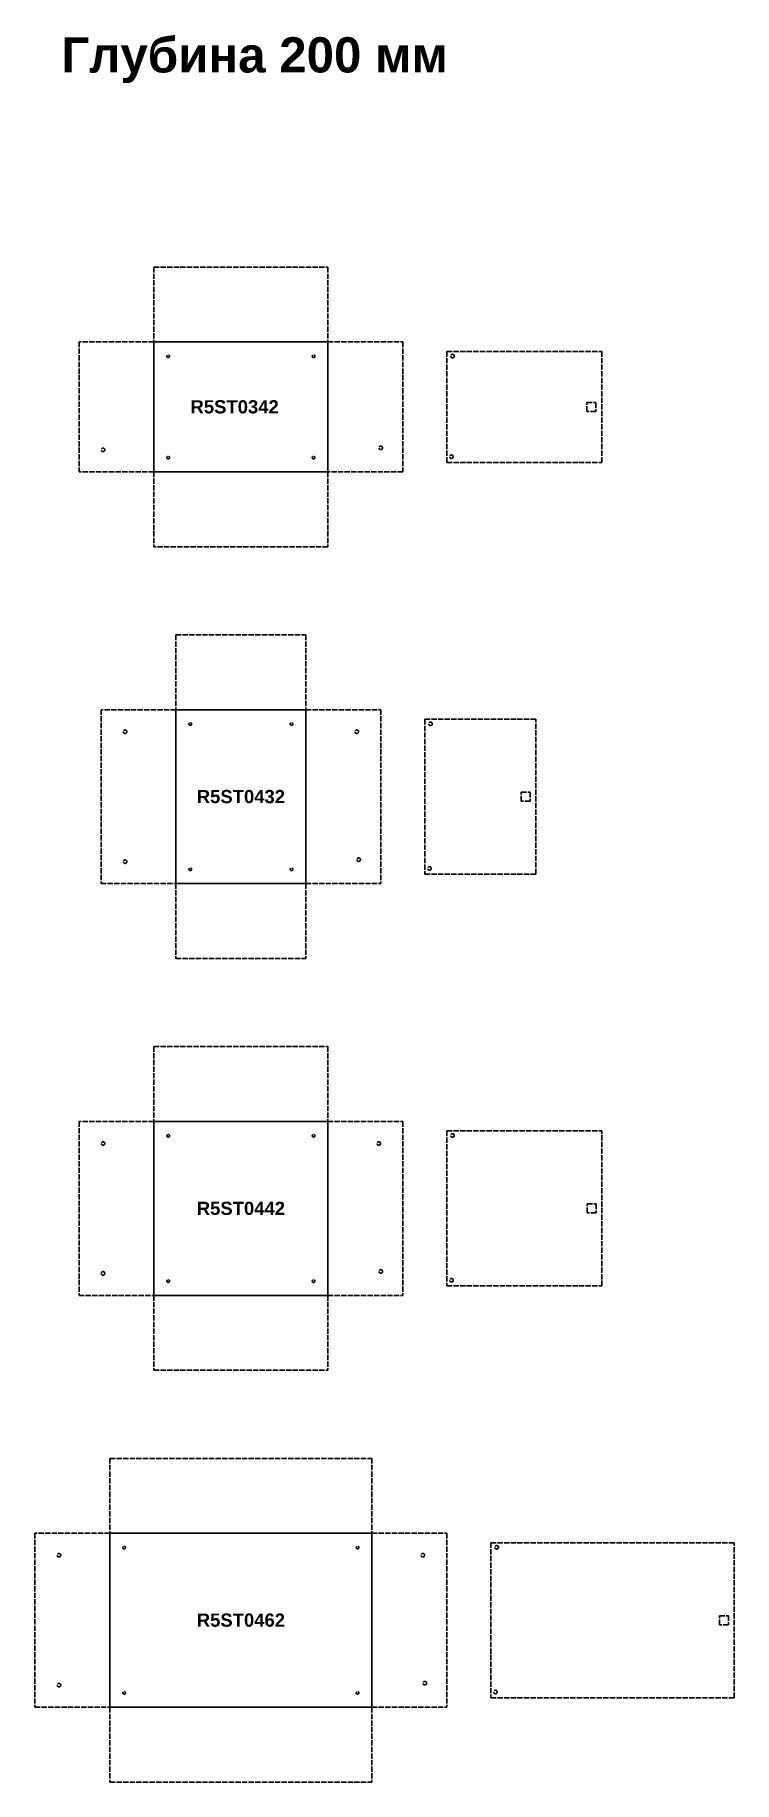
# Model space of a CAD drawing. Header units: millimetres. Extents: x 2534 to 15141, y 1284 to 16748.
# Drawn here: x 4661 to 6248, y 11599 to 15566 of the extents above; entities that cross this region are included whole.
import ezdxf

# ---------------------------------------------------------------- set-up
doc = ezdxf.new("R2010")
doc.units = ezdxf.units.MM
doc.linetypes.add('ACAD_ISO02W100', pattern=[15, 12, -3])
doc.styles.get("Standard").update_dxf_attribs({"font": 'arial.ttf'})

msp = doc.modelspace()

# ---------------------------------------------------------------- texts
at = {"insert": (5159.4, 15508.7), "char_height": 80, "attachment_point": 5}
msp.add_mtext_dynamic_manual_height_columns('{\\fArial|b1|i0|c204|p34;Глубина 200 мм}', width=893.304, gutter_width=12.5, heights=[0], dxfattribs=at)
at = {"linetype": 'ACAD_ISO02W100', "char_height": 30, "attachment_point": 5}
for s, insert in [('{\\f@Arial Unicode MS|b1|i0|c204|p34;R5ST0342}', (5114.2, 14721.4)), ('{\\f@Arial Unicode MS|b1|i0|c204|p34;R5ST0432}', (5128.4, 13836.4)), ('{\\f@Arial Unicode MS|b1|i0|c204|p34;R5ST0442}', (5128.4, 12901.4)), ('{\\f@Arial Unicode MS|b1|i0|c204|p34;R5ST0462}', (5128.4, 11966.4))]:
    msp.add_mtext_dynamic_manual_height_columns(s, width=205.915, gutter_width=12.5, heights=[0], dxfattribs=dict(at, insert=insert))

# ---------------------------------------------------------------- blocks, each defined once
blk = doc.blocks.new('A$C11C00261')
at = {"linetype": 'ACAD_ISO02W100', "lineweight": 30}
for p, q in [((0, 20.4), (20.4, 20.4)), ((0, 0), (0, 20.4)), ((20.4, 0), (0, 0)), ((20.4, 20.4), (20.4, 0))]:
    blk.add_line(p, q, dxfattribs=at)

# ---------------------------------------------------------------- linework, layer by layer
at = {"linetype": 'ACAD_ISO02W100', "lineweight": 30}
for p, q in [((4930.9, 15038.9), (4930.9, 14868.9)), ((4930.9, 15038.9), (5325.9, 15038.9)), ((5325.9, 15038.9), (5325.9, 14868.9)), ((4930.9, 14868.9), (4760.9, 14868.9)), ((4760.9, 14868.9), (4760.9, 14573.9)), ((5325.9, 14868.9), (5495.9, 14868.9)), ((5495.9, 14868.9), (5495.9, 14573.9)), ((5595.9, 14847.4), (5595.9, 14595.4)), ((5595.9, 14847.4), (5947.9, 14847.4)), ((5947.9, 14595.4), (5947.9, 14847.4)), ((4930.9, 14573.9), (4760.9, 14573.9)), ((4930.9, 14573.9), (4930.9, 14403.9)), ((5495.9, 14573.9), (5325.9, 14573.9)), ((5325.9, 14573.9), (5325.9, 14403.9)), ((5595.9, 14595.4), (5947.9, 14595.4)), ((5325.9, 14403.9), (4930.9, 14403.9)), ((4980.9, 14203.9), (4980.9, 14033.9)), ((4980.9, 14203.9), (5275.9, 14203.9)), ((5275.9, 14203.9), (5275.9, 14033.9)), ((4810.9, 14033.9), (4810.9, 13638.9)), ((4980.9, 14033.9), (4810.9, 14033.9)), ((5275.9, 14033.9), (5445.9, 14033.9)), ((5445.9, 14033.9), (5445.9, 13638.9)), ((5797.9, 14012.4), (5545.9, 14012.4)), ((5545.9, 14012.4), (5545.9, 13660.4)), ((5797.9, 13660.4), (5797.9, 14012.4)), ((5545.9, 13660.4), (5797.9, 13660.4)), ((4810.9, 13638.9), (4980.9, 13638.9)), ((4980.9, 13638.9), (4980.9, 13468.9)), ((5275.9, 13638.9), (5445.9, 13638.9)), ((5275.9, 13638.9), (5275.9, 13468.9)), ((4980.9, 13468.9), (5275.9, 13468.9)), ((4930.9, 13268.9), (4930.9, 13098.9)), ((4930.9, 13268.9), (5325.9, 13268.9)), ((5325.9, 13268.9), (5325.9, 13098.9)), ((4760.9, 13098.9), (4760.9, 12703.9)), ((4930.9, 13098.9), (4760.9, 13098.9)), ((5325.9, 13098.9), (5495.9, 13098.9)), ((5495.9, 13098.9), (5495.9, 12703.9)), ((5595.9, 13077.4), (5595.9, 12725.4)), ((5595.9, 13077.4), (5947.9, 13077.4)), ((5947.9, 12725.4), (5947.9, 13077.4)), ((4760.9, 12703.9), (4930.9, 12703.9)), ((4930.9, 12703.9), (4930.9, 12533.9)), ((5325.9, 12703.9), (5495.9, 12703.9)), ((5325.9, 12703.9), (5325.9, 12533.9)), ((5595.9, 12725.4), (5947.9, 12725.4)), ((4930.9, 12533.9), (5325.9, 12533.9)), ((4830.9, 12333.9), (4830.9, 12163.9)), ((4830.9, 12333.9), (5425.9, 12333.9)), ((5425.9, 12333.9), (5425.9, 12163.9)), ((4660.9, 12163.9), (4660.9, 11768.9)), ((4830.9, 12163.9), (4660.9, 12163.9)), ((5425.9, 12163.9), (5595.9, 12163.9)), ((5595.9, 12163.9), (5595.9, 11768.9)), ((5695.9, 12142.4), (5695.9, 11790.4)), ((5695.9, 12142.4), (6247.9, 12142.4)), ((6247.9, 11790.4), (6247.9, 12142.4)), ((5695.9, 11790.4), (6247.9, 11790.4)), ((4660.9, 11768.9), (4830.9, 11768.9)), ((4830.9, 11768.9), (4830.9, 11598.9)), ((5425.9, 11768.9), (5595.9, 11768.9)), ((5425.9, 11768.9), (5425.9, 11598.9)), ((4830.9, 11598.9), (5425.9, 11598.9))]:
    msp.add_line(p, q, dxfattribs=at)
at = {"lineweight": 30}
for p, q in [((4930.9, 14573.9), (4930.9, 14868.9)), ((4930.9, 14868.9), (5325.9, 14868.9)), ((5325.9, 14868.9), (5325.9, 14573.9)), ((4930.9, 14573.9), (5325.9, 14573.9)), ((4980.9, 14033.9), (5275.9, 14033.9)), ((4980.9, 14033.9), (4980.9, 13638.9)), ((5275.9, 14033.9), (5275.9, 13638.9)), ((5275.9, 13638.9), (4980.9, 13638.9)), ((4930.9, 13098.9), (5325.9, 13098.9)), ((4930.9, 13098.9), (4930.9, 12703.9)), ((5325.9, 13098.9), (5325.9, 12703.9)), ((4930.9, 12703.9), (5325.9, 12703.9)), ((4830.9, 12163.9), (5425.9, 12163.9)), ((4830.9, 12163.9), (4830.9, 11768.9)), ((5425.9, 12163.9), (5425.9, 11768.9)), ((4830.9, 11768.9), (5425.9, 11768.9))]:
    msp.add_line(p, q, dxfattribs=at)
at = {"linetype": 'ACAD_ISO02W100', "lineweight": 30}
for centre, radius in [((4963.4, 14836.4), 3), ((5293.4, 14836.4), 3), ((5608.9, 14836.9), 4), ((4815.4, 14623.9), 4), ((4963.4, 14606.4), 3), ((5293.4, 14606.4), 3), ((5445.9, 14628.4), 4), ((5606.4, 14608.4), 4), ((5013.4, 14001.4), 3), ((5243.4, 14001.4), 3), ((5558.9, 14001.9), 4), ((4865.4, 13983.9), 4), ((5391.4, 13983.9), 4), ((4865.4, 13688.9), 4), ((5395.9, 13693.4), 4), ((5013.4, 13671.4), 3), ((5243.4, 13671.4), 3), ((5556.4, 13673.4), 4), ((4815.4, 13048.9), 4), ((4963.4, 13066.4), 3), ((5293.4, 13066.4), 3), ((5441.4, 13048.9), 4), ((5608.9, 13066.9), 4), ((4815.4, 12753.9), 4), ((4963.4, 12736.4), 3), ((5293.4, 12736.4), 3), ((5445.9, 12758.4), 4), ((5606.4, 12738.4), 4), ((4715.4, 12113.9), 4), ((4863.4, 12131.4), 3), ((5393.4, 12131.4), 3), ((5541.4, 12113.9), 4), ((5708.9, 12131.9), 4), ((4715.4, 11818.9), 4), ((5545.9, 11823.4), 4), ((4863.4, 11801.4), 3), ((5393.4, 11801.4), 3), ((5706.4, 11803.4), 4)]:
    msp.add_circle(centre, radius, dxfattribs=at)

# ---------------------------------------------------------------- block references
for p in [(5913.7, 14711.2), (5764.7, 13826.2), (5914.7, 12891.2), (6214.7, 11956.2)]:
    msp.add_blockref('A$C11C00261', p, dxfattribs=at)

msp.set_redraw_order([(e.dxf.handle, doc.entitydb.next_handle()) for e in msp.query("TEXT MTEXT ATTDEF DIMENSION ARC_DIMENSION")])  # texts and dimensions are drawn at this point

doc.saveas('drawing.dxf')
